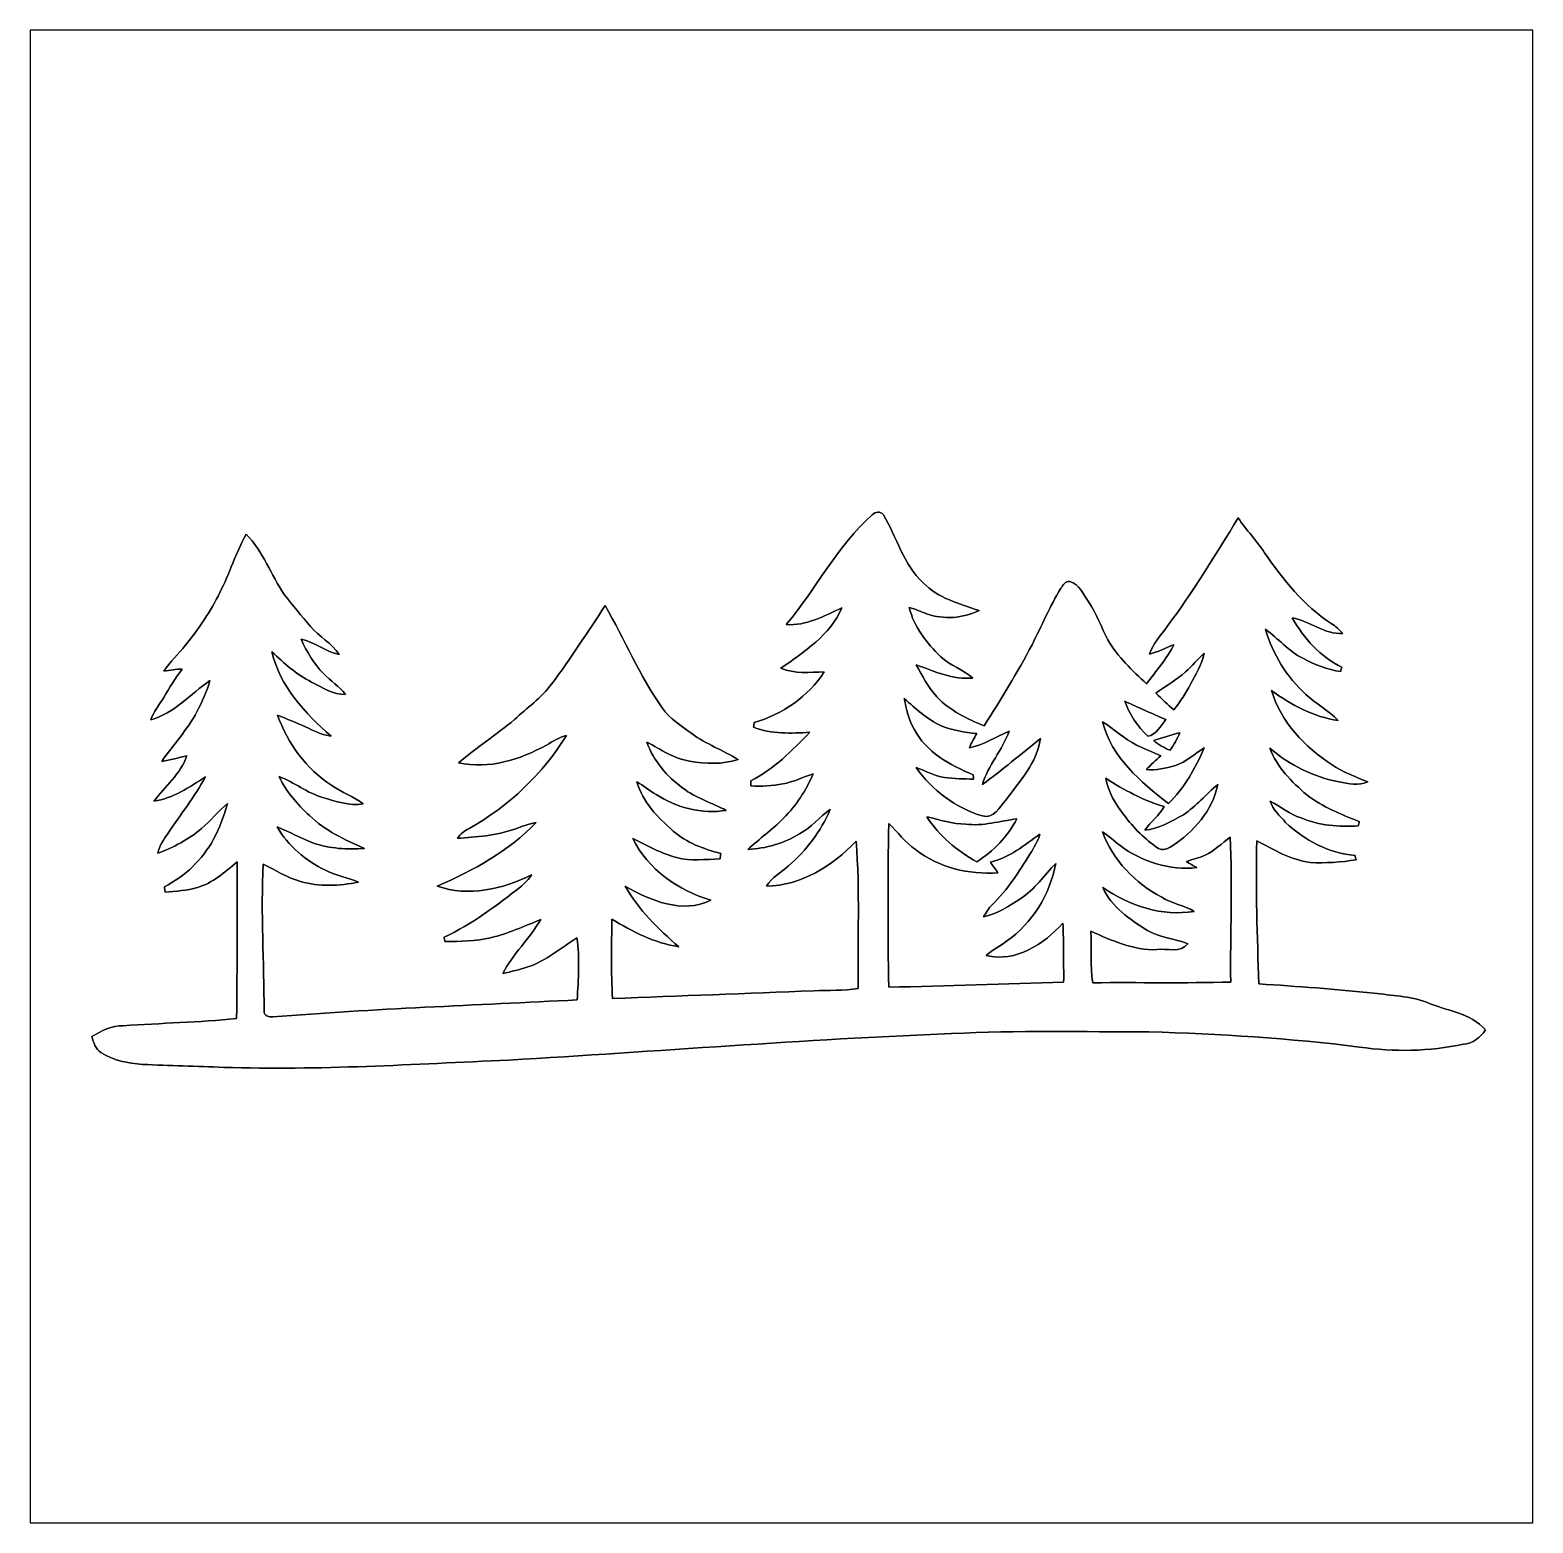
# Model space of a CAD drawing. Header units: centimetres. Extents: x -16.8 to 16.8, y -16.7 to 16.7.
import ezdxf

# ---------------------------------------------------------------- set-up
doc = ezdxf.new("R2010")
doc.units = ezdxf.units.CM
doc.header["$MEASUREMENT"] = 0
doc.layers.add('Layer 1', color=7, linetype='Continuous')

msp = doc.modelspace()

# ---------------------------------------------------------------- linework, layer by layer
at = {"layer": 'Layer 1', "color": 7}
for points, knots in [([(-16.77458, 16.66875), (-16.77458, 16.66875), (16.77458, 16.66875), (16.77458, 16.66875), (16.77458, 16.66875), (16.77458, 16.66875), (16.77458, -16.66875), (16.77458, -16.66875), (16.77458, -16.66875), (16.77458, -16.66875), (-16.77458, -16.66875), (-16.77458, -16.66875), (-16.77458, -16.66875), (-16.77458, -16.66875), (-16.77458, 16.66875), (-16.77458, 16.66875), (-16.77458, 16.66875), (-16.77458, 16.66875), (-16.77458, 16.66875), (-16.77458, 16.66875)], [0, 0, 0, 0, 0.16666667, 0.16666667, 0.16666667, 0.16666667, 0.33333333, 0.33333333, 0.33333333, 0.33333333, 0.5, 0.5, 0.5, 0.5, 0.66666667, 0.66666667, 0.66666667, 0.66666667, 1, 1, 1, 1]), ([(2.02248, 5.84517), (1.24566, 5.14279), (0.77047, 4.191), (0.10654, 3.39302), (0.10654, 3.39302), (0.55069, 3.35915), (0.95497, 3.5881), (1.34796, 3.76343), (1.34796, 3.76343), (1.08656, 3.15666), (0.50412, 2.78483), (-0.0127, 2.41829), (-0.0127, 2.41829), (0.29457, 2.28776), (0.63147, 2.32904), (0.95497, 2.33609), (0.95497, 2.33609), (0.59514, 1.78118), (0.01905, 1.3903), (-0.61031, 1.20403), (-0.61031, 1.20403), (-0.61348, 1.17757), (-0.61948, 1.12536), (-0.62265, 1.0989), (-0.62265, 1.0989), (-0.2226, 0.94015), (0.21061, 0.96344), (0.63183, 0.98743), (0.63183, 0.98743), (0.23636, 0.57891), (-0.16969, 0.16404), (-0.68227, -0.09631), (-0.68227, -0.09631), (-0.68368, -0.12524), (-0.68686, -0.18274), (-0.68827, -0.21131), (-0.68827, -0.21131), (-0.44873, -0.22472), (-0.20849, -0.2032), (0.02822, -0.1651), (0.02822, -0.1651), (0.26353, -0.11959), (0.48119, -0.01482), (0.70802, 0.05927), (0.70802, 0.05927), (0.54681, -0.30445), (0.33337, -0.65017), (0.04657, -0.92886), (0.04657, -0.92886), (-0.19826, -1.1871), (-0.49389, -1.38889), (-0.75283, -1.63124), (-0.75283, -1.63124), (-0.34854, -1.60373), (0.05786, -1.50213), (0.40111, -1.27988), (0.40111, -1.27988), (0.66252, -1.14194), (0.84914, -0.90699), (1.08691, -0.73731), (1.08691, -0.73731), (0.87665, -1.2192), (0.56162, -1.65453), (0.15734, -1.99214), (0.15734, -1.99214), (-0.006, -2.14595), (-0.22084, -2.24966), (-0.3362, -2.44934), (-0.3362, -2.44934), (0.44238, -2.43946), (1.14124, -1.99319), (1.66441, -1.44709), (1.66441, -1.44709), (1.75648, -2.54071), (1.69192, -3.63961), (1.71203, -4.73534), (1.71203, -4.73534), (1.38465, -4.78367), (1.05234, -4.77202), (0.72284, -4.78614), (0.72284, -4.78614), (-0.77505, -4.84082), (-2.27224, -4.90255), (-3.76978, -4.959), (-3.76978, -4.959), (-3.81318, -4.36845), (-3.78883, -3.77543), (-3.78778, -3.18417), (-3.78778, -3.18417), (-3.32599, -3.46251), (-2.83316, -3.72322), (-2.29341, -3.80083), (-2.29341, -3.80083), (-2.75237, -3.40995), (-3.1877, -2.97603), (-3.48897, -2.44863), (-3.48897, -2.44863), (-2.92806, -2.77248), (-2.20909, -3.07199), (-1.57692, -2.76437), (-1.57692, -2.76437), (-2.29976, -2.54459), (-2.98168, -2.07857), (-3.31858, -1.38536), (-3.31858, -1.38536), (-2.99861, -1.53811), (-2.68958, -1.72473), (-2.34068, -1.80763), (-2.34068, -1.80763), (-2.0253, -1.90253), (-1.6951, -1.84432), (-1.37266, -1.84009), (-1.37266, -1.84009), (-1.36772, -1.79917), (-1.36278, -1.7586), (-1.35749, -1.71838), (-1.35749, -1.71838), (-1.73637, -1.61678), (-2.11949, -1.48449), (-2.41759, -1.21991), (-2.41759, -1.21991), (-2.75731, -0.91793), (-3.09951, -0.57115), (-3.22933, -0.12241), (-3.22933, -0.12241), (-3.07799, -0.20391), (-2.94746, -0.31715), (-2.79788, -0.40181), (-2.79788, -0.40181), (-2.33962, -0.69674), (-1.77412, -0.8442), (-1.23155, -0.756), (-1.23155, -0.756), (-1.55469, -0.5909), (-1.90676, -0.48013), (-2.20063, -0.26141), (-2.20063, -0.26141), (-2.5527, -0.00071), (-2.85997, 0.34572), (-3.00249, 0.76553), (-3.00249, 0.76553), (-2.69522, 0.60537), (-2.4003, 0.39934), (-2.05176, 0.34255), (-2.05176, 0.34255), (-1.69651, 0.27552), (-1.31657, 0.26882), (-0.96908, 0.37924), (-0.96908, 0.37924), (-1.30422, 0.58879), (-1.68451, 0.72037), (-2.00272, 0.9585), (-2.00272, 0.9585), (-2.23767, 1.1303), (-2.49837, 1.28693), (-2.66524, 1.53211), (-2.66524, 1.53211), (-3.1623, 2.24966), (-3.51084, 3.0547), (-3.93312, 3.81529), (-3.93312, 3.81529), (-4.3307, 3.23003), (-4.70359, 2.62643), (-5.13292, 2.06304), (-5.13292, 2.06304), (-5.36504, 1.75507), (-5.68008, 1.52894), (-5.963, 1.27212), (-5.963, 1.27212), (-6.35988, 0.92604), (-6.8139, 0.65088), (-7.20796, 0.30304), (-7.20796, 0.30304), (-6.52745, 0.15769), (-5.83988, 0.37465), (-5.24792, 0.70168), (-5.24792, 0.70168), (-5.10364, 0.78352), (-4.96288, 0.87524), (-4.79884, 0.9144), (-4.79884, 0.9144), (-5.33471, 0.06103), (-6.0773, -0.66252), (-6.95995, -1.15111), (-6.95995, -1.15111), (-7.06896, -1.20685), (-7.16492, -1.28446), (-7.24288, -1.37866), (-7.24288, -1.37866), (-6.80932, -1.35043), (-6.36658, -1.32327), (-5.95454, -1.17299), (-5.95454, -1.17299), (-5.79896, -1.11654), (-5.64127, -1.06398), (-5.4797, -1.02658), (-5.4797, -1.02658), (-6.08789, -1.67076), (-6.87952, -2.10044), (-7.68562, -2.44581), (-7.68562, -2.44581), (-6.98818, -2.69522), (-6.22088, -2.51636), (-5.57777, -2.19534), (-5.57777, -2.19534), (-5.64409, -2.28776), (-5.71676, -2.37666), (-5.80496, -2.44898), (-5.80496, -2.44898), (-6.35035, -2.87196), (-6.90104, -3.30059), (-7.53251, -3.58775), (-7.53251, -3.58775), (-7.52793, -3.61174), (-7.5184, -3.65901), (-7.51381, -3.68265), (-7.51381, -3.68265), (-7.17233, -3.68335), (-6.82625, -3.68229), (-6.49288, -3.6001), (-6.49288, -3.6001), (-6.10482, -3.51331), (-5.74463, -3.34081), (-5.37598, -3.19687), (-5.37598, -3.19687), (-5.6194, -3.62197), (-5.99616, -3.96064), (-6.223, -4.39702), (-6.223, -4.39702), (-6.03426, -4.35822), (-5.84623, -4.31377), (-5.66349, -4.25203), (-5.66349, -4.25203), (-5.25357, -4.12044), (-4.92584, -3.82834), (-4.56847, -3.60045), (-4.56847, -3.60045), (-4.49968, -4.05941), (-4.53708, -4.52684), (-4.5593, -4.98828), (-4.5593, -4.98828), (-6.82484, -5.10646), (-9.09355, -5.18548), (-11.35521, -5.36857), (-11.35521, -5.36857), (-11.436, -5.37386), (-11.55841, -5.34211), (-11.55136, -5.24016), (-11.55136, -5.24016), (-11.54783, -4.14479), (-11.62967, -3.04906), (-11.56723, -1.95404), (-11.56723, -1.95404), (-11.29524, -2.09479), (-11.03136, -2.25954), (-10.73397, -2.34315), (-10.73397, -2.34315), (-10.31593, -2.47191), (-9.86825, -2.43734), (-9.44386, -2.36326), (-9.44386, -2.36326), (-9.67846, -2.24825), (-9.94481, -2.21791), (-10.17588, -2.09409), (-10.17588, -2.09409), (-10.62355, -1.88383), (-11.00984, -1.5494), (-11.26137, -1.12183), (-11.26137, -1.12183), (-10.98621, -1.23437), (-10.72762, -1.38395), (-10.44787, -1.48555), (-10.44787, -1.48555), (-10.08345, -1.60726), (-9.69328, -1.64148), (-9.31157, -1.60514), (-9.31157, -1.60514), (-9.74866, -1.41499), (-10.19069, -1.20615), (-10.53888, -0.87242), (-10.53888, -0.87242), (-10.80311, -0.61666), (-11.06346, -0.34149), (-11.2141, -0.00106), (-11.2141, -0.00106), (-10.87896, -0.13088), (-10.59004, -0.36089), (-10.24573, -0.4699), (-10.24573, -0.4699), (-9.95186, -0.54857), (-9.64706, -0.6671), (-9.33803, -0.60748), (-9.33803, -0.60748), (-9.55569, -0.44379), (-9.82028, -0.35701), (-10.04147, -0.19791), (-10.04147, -0.19791), (-10.61367, 0.16087), (-11.01513, 0.7433), (-11.25185, 1.36737), (-11.25185, 1.36737), (-11.04194, 1.2887), (-10.83486, 1.20227), (-10.62955, 1.11266), (-10.62955, 1.11266), (-10.4454, 1.02129), (-10.25878, 0.92886), (-10.0524, 0.89888), (-10.0524, 0.89888), (-10.63343, 1.40441), (-11.19434, 2.01507), (-11.37673, 2.78483), (-11.37673, 2.78483), (-11.10474, 2.53048), (-10.82746, 2.27647), (-10.49055, 2.10891), (-10.49055, 2.10891), (-10.24996, 1.99143), (-10.01113, 1.81539), (-9.72996, 1.83303), (-9.72996, 1.83303), (-9.87637, 2.00695), (-10.06581, 2.13713), (-10.2235, 2.30046), (-10.2235, 2.30046), (-10.44116, 2.51813), (-10.59603, 2.78871), (-10.72515, 3.06599), (-10.72515, 3.06599), (-10.41859, 3.00778), (-10.1794, 2.77989), (-9.87143, 2.72662), (-9.87143, 2.72662), (-10.04358, 2.97533), (-10.31734, 3.12491), (-10.51489, 3.34998), (-10.51489, 3.34998), (-10.71915, 3.58069), (-10.91071, 3.8227), (-11.09909, 4.06612), (-11.09909, 4.06612), (-11.39684, 4.50603), (-11.5757, 5.02356), (-11.94999, 5.41091), (-11.94999, 5.41091), (-12.18459, 4.99498), (-12.31794, 4.53143), (-12.53913, 4.1088), (-12.53913, 4.1088), (-12.74269, 3.68582), (-13.01256, 3.29883), (-13.30431, 2.93264), (-13.30431, 2.93264), (-13.46165, 2.73544), (-13.64474, 2.55976), (-13.78867, 2.35197), (-13.78867, 2.35197), (-13.65215, 2.37278), (-13.51527, 2.39501), (-13.37698, 2.39959), (-13.37698, 2.39959), (-13.52621, 2.19498), (-13.66661, 1.98473), (-13.78938, 1.76318), (-13.78938, 1.76318), (-13.88604, 1.59773), (-14.01763, 1.45239), (-14.07971, 1.26788), (-14.07971, 1.26788), (-13.55549, 1.41323), (-13.19177, 1.8415), (-12.75891, 2.14207), (-12.75891, 2.14207), (-12.82206, 1.89794), (-12.93671, 1.67111), (-13.0489, 1.44639), (-13.0489, 1.44639), (-13.25915, 1.04175), (-13.58194, 0.71402), (-13.83453, 0.33761), (-13.83453, 0.33761), (-13.64403, 0.36442), (-13.46024, 0.42192), (-13.27256, 0.46214), (-13.27256, 0.46214), (-13.41684, 0.05609), (-13.75586, -0.22154), (-14.01092, -0.5528), (-14.01092, -0.5528), (-13.58089, -0.48789), (-13.21435, -0.23742), (-12.85769, -0.0067), (-12.85769, -0.0067), (-13.09899, -0.45014), (-13.41226, -0.84702), (-13.69413, -1.264), (-13.69413, -1.264), (-13.78444, -1.40617), (-13.89239, -1.54517), (-13.92061, -1.71556), (-13.92061, -1.71556), (-13.57207, -1.57939), (-13.23516, -1.40476), (-12.94659, -1.16381), (-12.94659, -1.16381), (-12.74022, -0.98848), (-12.57371, -0.77153), (-12.3638, -0.60008), (-12.3638, -0.60008), (-12.44741, -0.87454), (-12.54443, -1.14688), (-12.67636, -1.40229), (-12.67636, -1.40229), (-12.93142, -1.85208), (-13.31242, -2.23203), (-13.77703, -2.46309), (-13.77703, -2.46309), (-13.77068, -2.50366), (-13.76433, -2.54459), (-13.75763, -2.58551), (-13.75763, -2.58551), (-13.51739, -2.55905), (-13.27362, -2.54529), (-13.03937, -2.48073), (-13.03937, -2.48073), (-12.69683, -2.37666), (-12.42201, -2.13431), (-12.15284, -1.90888), (-12.15284, -1.90888), (-12.14438, -3.07305), (-12.15073, -4.23898), (-12.16448, -5.40385), (-12.16448, -5.40385), (-13.00445, -5.49346), (-13.85041, -5.50616), (-14.69249, -5.56472), (-14.69249, -5.56472), (-14.95108, -5.56048), (-15.18179, -5.68325), (-15.39804, -5.80884), (-15.39804, -5.80884), (-15.35536, -5.93584), (-15.31726, -6.08824), (-15.19273, -6.16303), (-15.19273, -6.16303), (-14.92321, -6.34788), (-14.58383, -6.39763), (-14.26528, -6.42937), (-14.26528, -6.42937), (-13.66061, -6.45513), (-13.0556, -6.46642), (-12.45129, -6.49605), (-12.45129, -6.49605), (-10.32757, -6.56096), (-8.20596, -6.4262), (-6.08542, -6.33166), (-6.08542, -6.33166), (-2.79188, -6.14221), (0.49671, -5.87057), (3.79342, -5.74146), (3.79342, -5.74146), (5.26168, -5.66349), (6.73276, -5.70618), (8.20244, -5.69983), (8.20244, -5.69983), (9.77336, -5.75416), (11.34498, -5.84165), (12.90496, -6.04132), (12.90496, -6.04132), (13.6719, -6.15703), (14.46389, -6.13869), (15.22271, -5.97888), (15.22271, -5.97888), (15.43121, -5.95912), (15.60336, -5.83177), (15.71237, -5.65926), (15.71237, -5.65926), (15.38287, -5.27121), (14.83713, -5.24016), (14.40004, -5.03767), (14.40004, -5.03767), (14.02362, -4.90291), (13.61934, -4.88703), (13.22599, -4.84011), (13.22599, -4.84011), (12.37192, -4.75156), (11.51572, -4.68454), (10.65847, -4.63232), (10.65847, -4.63232), (10.61826, -3.5687), (10.58122, -2.50296), (10.61014, -1.43792), (10.61014, -1.43792), (10.99044, -1.63407), (11.36897, -1.86302), (11.80112, -1.91911), (11.80112, -1.91911), (12.14367, -1.93851), (12.48939, -1.91735), (12.82771, -1.85843), (12.82771, -1.85843), (12.82206, -1.8355), (12.81007, -1.78964), (12.80407, -1.76671), (12.80407, -1.76671), (12.21916, -1.70603), (11.67447, -1.42875), (11.25255, -1.02447), (11.25255, -1.02447), (11.12167, -0.87912), (10.96821, -0.74189), (10.90789, -0.55033), (10.90789, -0.55033), (11.14072, -0.67028), (11.34427, -0.84596), (11.59898, -0.92357), (11.59898, -0.92357), (12.0015, -1.0989), (12.44353, -1.12677), (12.87674, -1.10525), (12.87674, -1.10525), (12.88203, -1.08021), (12.89226, -1.02976), (12.89756, -1.00471), (12.89756, -1.00471), (12.48833, -0.84596), (12.07558, -0.68016), (11.72563, -0.40922), (11.72563, -0.40922), (11.39084, -0.11959), (11.05923, 0.21131), (10.89907, 0.63324), (10.89907, 0.63324), (11.34004, 0.25929), (11.87415, -0.01376), (12.44529, -0.121), (12.44529, -0.121), (12.65555, -0.16616), (12.88274, -0.20638), (13.08841, -0.12065), (13.08841, -0.12065), (12.81606, -0.00811), (12.5349, 0.09137), (12.29078, 0.26035), (12.29078, 0.26035), (11.68788, 0.6544), (11.14707, 1.22096), (10.93611, 1.92299), (10.93611, 1.92299), (11.37814, 1.59985), (11.87767, 1.32715), (12.4273, 1.25201), (12.4273, 1.25201), (12.20929, 1.47144), (11.93377, 1.62172), (11.70587, 1.82915), (11.70587, 1.82915), (11.28395, 2.22426), (10.9601, 2.72874), (10.80523, 3.28718), (10.80523, 3.28718), (11.08745, 3.0794), (11.31993, 2.80141), (11.63532, 2.63948), (11.63532, 2.63948), (11.90343, 2.50366), (12.18389, 2.38125), (12.48481, 2.34386), (12.48481, 2.34386), (12.48974, 2.36855), (12.49997, 2.41794), (12.50491, 2.44263), (12.50491, 2.44263), (12.02514, 2.673), (11.6653, 3.08716), (11.40072, 3.53977), (11.40072, 3.53977), (11.79442, 3.47557), (12.11721, 3.16759), (12.53314, 3.19158), (12.53314, 3.19158), (12.45658, 3.27872), (12.37086, 3.35774), (12.27208, 3.41842), (12.27208, 3.41842), (11.65401, 3.81212), (11.19752, 4.40302), (10.78336, 4.99639), (10.78336, 4.99639), (10.60379, 5.26874), (10.3759, 5.50404), (10.19422, 5.77462), (10.19422, 5.77462), (9.68904, 4.95124), (9.18774, 4.12327), (8.60742, 3.34962), (8.60742, 3.34962), (8.46808, 3.14889), (8.2871, 2.96792), (8.21372, 2.72838), (8.21372, 2.72838), (8.40105, 2.78448), (8.57709, 2.8702), (8.75806, 2.94323), (8.75806, 2.94323), (8.60037, 2.6229), (8.36013, 2.35444), (8.14846, 2.0701), (8.14846, 2.0701), (7.83343, 2.3689), (7.50358, 2.66771), (7.28592, 3.04941), (7.28592, 3.04941), (7.1441, 3.33199), (7.02945, 3.62938), (6.858, 3.89643), (6.858, 3.89643), (6.74158, 4.06259), (6.65304, 4.30001), (6.43361, 4.35222), (6.43361, 4.35222), (6.33483, 4.37797), (6.28544, 4.26896), (6.23676, 4.20511), (6.23676, 4.20511), (5.99405, 3.79906), (5.80425, 3.36444), (5.59364, 2.94146), (5.59364, 2.94146), (5.26944, 2.32022), (4.89973, 1.72473), (4.52261, 1.13489), (4.52261, 1.13489), (4.13914, 1.28552), (3.75814, 1.47567), (3.46957, 1.77659), (3.46957, 1.77659), (3.28013, 1.99214), (3.14007, 2.24508), (3.00355, 2.49555), (3.00355, 2.49555), (3.40924, 2.34562), (3.83081, 2.15512), (4.27284, 2.19922), (4.27284, 2.19922), (4.05271, 2.38584), (3.7652, 2.47227), (3.55706, 2.67511), (3.55706, 2.67511), (3.24273, 2.97709), (2.95063, 3.34151), (2.85362, 3.77613), (2.85362, 3.77613), (2.98485, 3.73803), (3.10903, 3.67983), (3.23744, 3.63396), (3.23744, 3.63396), (3.6195, 3.4985), (4.04883, 3.53272), (4.41466, 3.70452), (4.41466, 3.70452), (3.97475, 3.85445), (3.49462, 3.97827), (3.16406, 4.32823), (3.16406, 4.32823), (2.71568, 4.73181), (2.57916, 5.34176), (2.27471, 5.84129), (2.27471, 5.84129), (2.21298, 5.93266), (2.09374, 5.91326), (2.02248, 5.84517)], [0, 0, 0, 0, 0.00591716, 0.00591716, 0.00591716, 0.00591716, 0.01183432, 0.01183432, 0.01183432, 0.01183432, 0.01775148, 0.01775148, 0.01775148, 0.01775148, 0.02366864, 0.02366864, 0.02366864, 0.02366864, 0.0295858, 0.0295858, 0.0295858, 0.0295858, 0.03550296, 0.03550296, 0.03550296, 0.03550296, 0.04142012, 0.04142012, 0.04142012, 0.04142012, 0.04733728, 0.04733728, 0.04733728, 0.04733728, 0.05325444, 0.05325444, 0.05325444, 0.05325444, 0.0591716, 0.0591716, 0.0591716, 0.0591716, 0.06508876, 0.06508876, 0.06508876, 0.06508876, 0.07100592, 0.07100592, 0.07100592, 0.07100592, 0.07692308, 0.07692308, 0.07692308, 0.07692308, 0.08284024, 0.08284024, 0.08284024, 0.08284024, 0.0887574, 0.0887574, 0.0887574, 0.0887574, 0.09467456, 0.09467456, 0.09467456, 0.09467456, 0.10059172, 0.10059172, 0.10059172, 0.10059172, 0.10650888, 0.10650888, 0.10650888, 0.10650888, 0.11242604, 0.11242604, 0.11242604, 0.11242604, 0.1183432, 0.1183432, 0.1183432, 0.1183432, 0.12426036, 0.12426036, 0.12426036, 0.12426036, 0.13017751, 0.13017751, 0.13017751, 0.13017751, 0.13609467, 0.13609467, 0.13609467, 0.13609467, 0.14201183, 0.14201183, 0.14201183, 0.14201183, 0.14792899, 0.14792899, 0.14792899, 0.14792899, 0.15384615, 0.15384615, 0.15384615, 0.15384615, 0.15976331, 0.15976331, 0.15976331, 0.15976331, 0.16568047, 0.16568047, 0.16568047, 0.16568047, 0.17159763, 0.17159763, 0.17159763, 0.17159763, 0.17751479, 0.17751479, 0.17751479, 0.17751479, 0.18343195, 0.18343195, 0.18343195, 0.18343195, 0.18934911, 0.18934911, 0.18934911, 0.18934911, 0.19526627, 0.19526627, 0.19526627, 0.19526627, 0.20118343, 0.20118343, 0.20118343, 0.20118343, 0.20710059, 0.20710059, 0.20710059, 0.20710059, 0.21301775, 0.21301775, 0.21301775, 0.21301775, 0.21893491, 0.21893491, 0.21893491, 0.21893491, 0.22485207, 0.22485207, 0.22485207, 0.22485207, 0.23076923, 0.23076923, 0.23076923, 0.23076923, 0.23668639, 0.23668639, 0.23668639, 0.23668639, 0.24260355, 0.24260355, 0.24260355, 0.24260355, 0.24852071, 0.24852071, 0.24852071, 0.24852071, 0.25443787, 0.25443787, 0.25443787, 0.25443787, 0.26035503, 0.26035503, 0.26035503, 0.26035503, 0.26627219, 0.26627219, 0.26627219, 0.26627219, 0.27218935, 0.27218935, 0.27218935, 0.27218935, 0.27810651, 0.27810651, 0.27810651, 0.27810651, 0.28402367, 0.28402367, 0.28402367, 0.28402367, 0.28994083, 0.28994083, 0.28994083, 0.28994083, 0.29585799, 0.29585799, 0.29585799, 0.29585799, 0.30177515, 0.30177515, 0.30177515, 0.30177515, 0.30769231, 0.30769231, 0.30769231, 0.30769231, 0.31360947, 0.31360947, 0.31360947, 0.31360947, 0.31952663, 0.31952663, 0.31952663, 0.31952663, 0.32544379, 0.32544379, 0.32544379, 0.32544379, 0.33136095, 0.33136095, 0.33136095, 0.33136095, 0.33727811, 0.33727811, 0.33727811, 0.33727811, 0.34319527, 0.34319527, 0.34319527, 0.34319527, 0.34911243, 0.34911243, 0.34911243, 0.34911243, 0.35502959, 0.35502959, 0.35502959, 0.35502959, 0.36094675, 0.36094675, 0.36094675, 0.36094675, 0.36686391, 0.36686391, 0.36686391, 0.36686391, 0.37278107, 0.37278107, 0.37278107, 0.37278107, 0.37869822, 0.37869822, 0.37869822, 0.37869822, 0.38461538, 0.38461538, 0.38461538, 0.38461538, 0.39053254, 0.39053254, 0.39053254, 0.39053254, 0.3964497, 0.3964497, 0.3964497, 0.3964497, 0.40236686, 0.40236686, 0.40236686, 0.40236686, 0.40828402, 0.40828402, 0.40828402, 0.40828402, 0.41420118, 0.41420118, 0.41420118, 0.41420118, 0.42011834, 0.42011834, 0.42011834, 0.42011834, 0.4260355, 0.4260355, 0.4260355, 0.4260355, 0.43195266, 0.43195266, 0.43195266, 0.43195266, 0.43786982, 0.43786982, 0.43786982, 0.43786982, 0.44378698, 0.44378698, 0.44378698, 0.44378698, 0.44970414, 0.44970414, 0.44970414, 0.44970414, 0.4556213, 0.4556213, 0.4556213, 0.4556213, 0.46153846, 0.46153846, 0.46153846, 0.46153846, 0.46745562, 0.46745562, 0.46745562, 0.46745562, 0.47337278, 0.47337278, 0.47337278, 0.47337278, 0.47928994, 0.47928994, 0.47928994, 0.47928994, 0.4852071, 0.4852071, 0.4852071, 0.4852071, 0.49112426, 0.49112426, 0.49112426, 0.49112426, 0.49704142, 0.49704142, 0.49704142, 0.49704142, 0.50295858, 0.50295858, 0.50295858, 0.50295858, 0.50887574, 0.50887574, 0.50887574, 0.50887574, 0.5147929, 0.5147929, 0.5147929, 0.5147929, 0.52071006, 0.52071006, 0.52071006, 0.52071006, 0.52662722, 0.52662722, 0.52662722, 0.52662722, 0.53254438, 0.53254438, 0.53254438, 0.53254438, 0.53846154, 0.53846154, 0.53846154, 0.53846154, 0.5443787, 0.5443787, 0.5443787, 0.5443787, 0.55029586, 0.55029586, 0.55029586, 0.55029586, 0.55621302, 0.55621302, 0.55621302, 0.55621302, 0.56213018, 0.56213018, 0.56213018, 0.56213018, 0.56804734, 0.56804734, 0.56804734, 0.56804734, 0.5739645, 0.5739645, 0.5739645, 0.5739645, 0.57988166, 0.57988166, 0.57988166, 0.57988166, 0.58579882, 0.58579882, 0.58579882, 0.58579882, 0.59171598, 0.59171598, 0.59171598, 0.59171598, 0.59763314, 0.59763314, 0.59763314, 0.59763314, 0.6035503, 0.6035503, 0.6035503, 0.6035503, 0.60946746, 0.60946746, 0.60946746, 0.60946746, 0.61538462, 0.61538462, 0.61538462, 0.61538462, 0.62130178, 0.62130178, 0.62130178, 0.62130178, 0.62721893, 0.62721893, 0.62721893, 0.62721893, 0.63313609, 0.63313609, 0.63313609, 0.63313609, 0.63905325, 0.63905325, 0.63905325, 0.63905325, 0.64497041, 0.64497041, 0.64497041, 0.64497041, 0.65088757, 0.65088757, 0.65088757, 0.65088757, 0.65680473, 0.65680473, 0.65680473, 0.65680473, 0.66272189, 0.66272189, 0.66272189, 0.66272189, 0.66863905, 0.66863905, 0.66863905, 0.66863905, 0.67455621, 0.67455621, 0.67455621, 0.67455621, 0.68047337, 0.68047337, 0.68047337, 0.68047337, 0.68639053, 0.68639053, 0.68639053, 0.68639053, 0.69230769, 0.69230769, 0.69230769, 0.69230769, 0.69822485, 0.69822485, 0.69822485, 0.69822485, 0.70414201, 0.70414201, 0.70414201, 0.70414201, 0.71005917, 0.71005917, 0.71005917, 0.71005917, 0.71597633, 0.71597633, 0.71597633, 0.71597633, 0.72189349, 0.72189349, 0.72189349, 0.72189349, 0.72781065, 0.72781065, 0.72781065, 0.72781065, 0.73372781, 0.73372781, 0.73372781, 0.73372781, 0.73964497, 0.73964497, 0.73964497, 0.73964497, 0.74556213, 0.74556213, 0.74556213, 0.74556213, 0.75147929, 0.75147929, 0.75147929, 0.75147929, 0.75739645, 0.75739645, 0.75739645, 0.75739645, 0.76331361, 0.76331361, 0.76331361, 0.76331361, 0.76923077, 0.76923077, 0.76923077, 0.76923077, 0.77514793, 0.77514793, 0.77514793, 0.77514793, 0.78106509, 0.78106509, 0.78106509, 0.78106509, 0.78698225, 0.78698225, 0.78698225, 0.78698225, 0.79289941, 0.79289941, 0.79289941, 0.79289941, 0.79881657, 0.79881657, 0.79881657, 0.79881657, 0.80473373, 0.80473373, 0.80473373, 0.80473373, 0.81065089, 0.81065089, 0.81065089, 0.81065089, 0.81656805, 0.81656805, 0.81656805, 0.81656805, 0.82248521, 0.82248521, 0.82248521, 0.82248521, 0.82840237, 0.82840237, 0.82840237, 0.82840237, 0.83431953, 0.83431953, 0.83431953, 0.83431953, 0.84023669, 0.84023669, 0.84023669, 0.84023669, 0.84615385, 0.84615385, 0.84615385, 0.84615385, 0.85207101, 0.85207101, 0.85207101, 0.85207101, 0.85798817, 0.85798817, 0.85798817, 0.85798817, 0.86390533, 0.86390533, 0.86390533, 0.86390533, 0.86982249, 0.86982249, 0.86982249, 0.86982249, 0.87573964, 0.87573964, 0.87573964, 0.87573964, 0.8816568, 0.8816568, 0.8816568, 0.8816568, 0.88757396, 0.88757396, 0.88757396, 0.88757396, 0.89349112, 0.89349112, 0.89349112, 0.89349112, 0.89940828, 0.89940828, 0.89940828, 0.89940828, 0.90532544, 0.90532544, 0.90532544, 0.90532544, 0.9112426, 0.9112426, 0.9112426, 0.9112426, 0.91715976, 0.91715976, 0.91715976, 0.91715976, 0.92307692, 0.92307692, 0.92307692, 0.92307692, 0.92899408, 0.92899408, 0.92899408, 0.92899408, 0.93491124, 0.93491124, 0.93491124, 0.93491124, 0.9408284, 0.9408284, 0.9408284, 0.9408284, 0.94674556, 0.94674556, 0.94674556, 0.94674556, 0.95266272, 0.95266272, 0.95266272, 0.95266272, 0.95857988, 0.95857988, 0.95857988, 0.95857988, 0.96449704, 0.96449704, 0.96449704, 0.96449704, 0.9704142, 0.9704142, 0.9704142, 0.9704142, 0.97633136, 0.97633136, 0.97633136, 0.97633136, 0.98224852, 0.98224852, 0.98224852, 0.98224852, 0.98816568, 0.98816568, 0.98816568, 0.98816568, 1, 1, 1, 1]), ([(9.02123, 2.33856), (9.17081, 2.46592), (9.28687, 2.62678), (9.43822, 2.75202), (9.43822, 2.75202), (9.38459, 2.50084), (9.24772, 2.28247), (9.12812, 2.05952), (9.12812, 2.05952), (9.02829, 1.85596), (8.89706, 1.67005), (8.76053, 1.48943), (8.76053, 1.48943), (8.62048, 1.60479), (8.49136, 1.73284), (8.35977, 1.85773), (8.35977, 1.85773), (8.57532, 2.02494), (8.81909, 2.15406), (9.02123, 2.33856)], [0, 0, 0, 0, 0.16666667, 0.16666667, 0.16666667, 0.16666667, 0.33333333, 0.33333333, 0.33333333, 0.33333333, 0.5, 0.5, 0.5, 0.5, 0.66666667, 0.66666667, 0.66666667, 0.66666667, 1, 1, 1, 1]), ([(2.74144, 1.74025), (2.99332, 1.51165), (3.25155, 1.27917), (3.56164, 1.13206), (3.56164, 1.13206), (3.81494, 1.03046), (4.08658, 0.98672), (4.35681, 0.95779), (4.35681, 0.95779), (4.29648, 0.85513), (4.24004, 0.75001), (4.19347, 0.63994), (4.19347, 0.63994), (4.51309, 0.69991), (4.78508, 0.88583), (5.08, 1.01), (5.08, 1.01), (4.93324, 0.58843), (4.60798, 0.25083), (4.48451, -0.17921), (4.48451, -0.17921), (4.92725, 0.14746), (5.35093, 0.50059), (5.77885, 0.84631), (5.77885, 0.84631), (5.70583, 0.30939), (5.31671, -0.10795), (5.00839, -0.52705), (5.00839, -0.52705), (4.87151, -0.67451), (4.73357, -0.95356), (4.48557, -0.88089), (4.48557, -0.88089), (3.88832, -0.70838), (3.36338, -0.30163), (3.0032, 0.19897), (3.0032, 0.19897), (3.21522, 0.12418), (3.41595, 0.01305), (3.63961, -0.02434), (3.63961, -0.02434), (3.85445, -0.04974), (4.07176, -0.05221), (4.28872, -0.05786), (4.28872, -0.05786), (4.2859, -0.03387), (4.28025, 0.01411), (4.27778, 0.0381), (4.27778, 0.0381), (3.76273, 0.25259), (3.22368, 0.54257), (2.96086, 1.05974), (2.96086, 1.05974), (2.83281, 1.26506), (2.78483, 1.50601), (2.74144, 1.74025)], [0, 0, 0, 0, 0.06666667, 0.06666667, 0.06666667, 0.06666667, 0.13333333, 0.13333333, 0.13333333, 0.13333333, 0.2, 0.2, 0.2, 0.2, 0.26666667, 0.26666667, 0.26666667, 0.26666667, 0.33333333, 0.33333333, 0.33333333, 0.33333333, 0.4, 0.4, 0.4, 0.4, 0.46666667, 0.46666667, 0.46666667, 0.46666667, 0.53333333, 0.53333333, 0.53333333, 0.53333333, 0.6, 0.6, 0.6, 0.6, 0.66666667, 0.66666667, 0.66666667, 0.66666667, 0.73333333, 0.73333333, 0.73333333, 0.73333333, 0.8, 0.8, 0.8, 0.8, 0.86666667, 0.86666667, 0.86666667, 0.86666667, 1, 1, 1, 1]), ([(7.66127, 1.6824), (7.96643, 1.54058), (8.27299, 1.40335), (8.58238, 1.27141), (8.58238, 1.27141), (8.46349, 1.13877), (8.37212, 0.92992), (8.17915, 0.89994), (8.17915, 0.89994), (7.95055, 1.11689), (7.77028, 1.38642), (7.66127, 1.6824)], [0, 0, 0, 0, 0.25, 0.25, 0.25, 0.25, 0.5, 0.5, 0.5, 0.5, 1, 1, 1, 1]), ([(7.16421, 1.22096), (7.42844, 1.06257), (7.64611, 0.83397), (7.92727, 0.70309), (7.92727, 0.70309), (8.10472, 0.61842), (8.28851, 0.54575), (8.46737, 0.46249), (8.46737, 0.46249), (8.35942, 0.35842), (8.24371, 0.26247), (8.1407, 0.15381), (8.1407, 0.15381), (8.36295, 0.12559), (8.58132, 0.19085), (8.79475, 0.24483), (8.79475, 0.24483), (9.0364, 0.32773), (9.22126, 0.51082), (9.43822, 0.63817), (9.43822, 0.63817), (9.23925, 0.18909), (8.99654, -0.26), (8.63671, -0.60078), (8.63671, -0.60078), (8.01582, -0.12629), (7.36565, 0.43392), (7.16421, 1.22096)], [0, 0, 0, 0, 0.125, 0.125, 0.125, 0.125, 0.25, 0.25, 0.25, 0.25, 0.375, 0.375, 0.375, 0.375, 0.5, 0.5, 0.5, 0.5, 0.625, 0.625, 0.625, 0.625, 0.75, 0.75, 0.75, 0.75, 1, 1, 1, 1]), ([(8.31003, 0.80045), (8.50194, 0.86431), (8.69386, 0.93274), (8.89212, 0.97684), (8.89212, 0.97684), (8.83567, 0.83855), (8.75665, 0.71155), (8.67727, 0.58561), (8.67727, 0.58561), (8.54392, 0.63782), (8.41939, 0.70908), (8.31003, 0.80045)], [0, 0, 0, 0, 0.25, 0.25, 0.25, 0.25, 0.5, 0.5, 0.5, 0.5, 1, 1, 1, 1]), ([(7.23653, -0.03881), (7.64646, -0.29951), (8.07579, -0.53658), (8.54604, -0.67134), (8.54604, -0.67134), (8.42927, -0.87136), (8.23666, -1.0093), (8.1093, -1.20121), (8.1093, -1.20121), (8.42116, -1.16523), (8.70197, -1.00471), (8.97079, -0.85231), (8.97079, -0.85231), (9.2583, -0.66428), (9.47526, -0.39476), (9.73949, -0.17956), (9.73949, -0.17956), (9.62342, -0.76447), (9.19939, -1.23719), (8.7122, -1.55434), (8.7122, -1.55434), (8.62577, -1.60796), (8.51147, -1.67287), (8.4141, -1.60584), (8.4141, -1.60584), (8.11036, -1.40935), (7.86024, -1.14441), (7.64364, -0.8576), (7.64364, -0.8576), (7.44784, -0.62089), (7.29791, -0.34149), (7.23653, -0.03881)], [0, 0, 0, 0, 0.11111111, 0.11111111, 0.11111111, 0.11111111, 0.22222222, 0.22222222, 0.22222222, 0.22222222, 0.33333333, 0.33333333, 0.33333333, 0.33333333, 0.44444444, 0.44444444, 0.44444444, 0.44444444, 0.55555556, 0.55555556, 0.55555556, 0.55555556, 0.66666667, 0.66666667, 0.66666667, 0.66666667, 0.77777778, 0.77777778, 0.77777778, 0.77777778, 1, 1, 1, 1]), ([(3.2445, -0.90029), (3.53095, -0.96767), (3.81423, -1.05869), (4.11127, -1.06468), (4.11127, -1.06468), (4.49862, -1.11301), (4.87468, -0.99589), (5.25462, -0.94509), (5.25462, -0.94509), (5.05354, -1.33738), (4.72934, -1.66793), (4.35928, -1.90535), (4.35928, -1.90535), (3.91724, -1.65735), (3.52319, -1.32786), (3.2445, -0.90029)], [0, 0, 0, 0, 0.2, 0.2, 0.2, 0.2, 0.4, 0.4, 0.4, 0.4, 0.6, 0.6, 0.6, 0.6, 1, 1, 1, 1]), ([(2.39466, -1.05057), (2.59468, -1.24178), (2.7626, -1.46791), (2.98803, -1.6316), (2.98803, -1.6316), (3.50979, -2.03059), (4.18042, -2.20098), (4.83164, -2.14806), (4.83164, -2.14806), (4.77626, -2.06869), (4.71699, -1.99249), (4.66196, -1.91311), (4.66196, -1.91311), (5.08917, -1.81892), (5.42255, -1.5307), (5.76897, -1.28411), (5.76897, -1.28411), (5.72382, -1.44745), (5.63245, -1.59173), (5.54672, -1.73602), (5.54672, -1.73602), (5.29449, -2.13289), (5.0419, -2.53859), (4.69971, -2.86597), (4.69971, -2.86597), (4.62139, -2.94393), (4.56318, -3.03848), (4.51097, -3.13478), (4.51097, -3.13478), (4.81718, -3.07234), (5.07894, -2.8889), (5.33964, -2.72697), (5.33964, -2.72697), (5.65326, -2.52166), (5.86458, -2.20521), (6.12316, -1.94169), (6.12316, -1.94169), (5.9944, -2.63137), (5.6007, -3.2766), (5.02214, -3.67982), (5.02214, -3.67982), (4.87574, -3.78989), (4.70711, -3.86962), (4.57235, -3.99556), (4.57235, -3.99556), (5.23593, -4.15925), (5.85435, -3.74121), (6.28156, -3.27448), (6.28156, -3.27448), (6.29885, -3.7144), (6.2992, -4.15466), (6.29885, -4.59528), (6.29885, -4.59528), (4.99639, -4.61751), (3.69535, -4.68489), (2.39289, -4.70464), (2.39289, -4.70464), (2.37525, -3.48686), (2.37067, -2.26836), (2.39466, -1.05057)], [0, 0, 0, 0, 0.0625, 0.0625, 0.0625, 0.0625, 0.125, 0.125, 0.125, 0.125, 0.1875, 0.1875, 0.1875, 0.1875, 0.25, 0.25, 0.25, 0.25, 0.3125, 0.3125, 0.3125, 0.3125, 0.375, 0.375, 0.375, 0.375, 0.4375, 0.4375, 0.4375, 0.4375, 0.5, 0.5, 0.5, 0.5, 0.5625, 0.5625, 0.5625, 0.5625, 0.625, 0.625, 0.625, 0.625, 0.6875, 0.6875, 0.6875, 0.6875, 0.75, 0.75, 0.75, 0.75, 0.8125, 0.8125, 0.8125, 0.8125, 0.875, 0.875, 0.875, 0.875, 1, 1, 1, 1]), ([(7.16386, -1.2379), (7.30462, -1.32715), (7.42844, -1.43933), (7.55756, -1.54411), (7.55756, -1.54411), (8.04369, -1.90571), (8.66563, -2.10009), (9.27135, -2.03518), (9.27135, -2.03518), (9.19374, -1.98896), (9.11542, -1.94486), (9.03746, -1.89971), (9.03746, -1.89971), (9.1754, -1.8475), (9.32004, -1.81645), (9.45586, -1.75895), (9.45586, -1.75895), (9.66329, -1.65488), (9.83015, -1.49154), (10.0136, -1.3529), (10.0136, -1.3529), (10.07498, -2.43205), (10.01077, -3.51261), (10.02736, -4.59211), (10.02736, -4.59211), (9.00183, -4.61716), (7.97595, -4.59669), (6.95043, -4.60551), (6.95043, -4.60551), (6.88481, -4.22592), (6.93032, -3.83857), (6.9021, -3.45581), (6.9021, -3.45581), (7.37411, -3.65337), (7.85177, -3.89184), (8.37812, -3.86609), (8.37812, -3.86609), (8.59614, -3.83046), (8.91787, -3.95005), (9.06956, -3.73345), (9.06956, -3.73345), (8.77499, -3.61703), (8.44374, -3.60539), (8.16927, -3.43747), (8.16927, -3.43747), (7.77487, -3.19969), (7.36494, -2.91183), (7.17091, -2.47721), (7.17091, -2.47721), (7.76287, -2.88572), (8.49101, -3.13302), (9.21561, -3.01131), (9.21561, -3.01131), (8.98737, -2.87161), (8.71079, -2.84268), (8.48677, -2.69452), (8.48677, -2.69452), (7.89411, -2.38513), (7.39881, -1.8669), (7.16386, -1.2379)], [0, 0, 0, 0, 0.0625, 0.0625, 0.0625, 0.0625, 0.125, 0.125, 0.125, 0.125, 0.1875, 0.1875, 0.1875, 0.1875, 0.25, 0.25, 0.25, 0.25, 0.3125, 0.3125, 0.3125, 0.3125, 0.375, 0.375, 0.375, 0.375, 0.4375, 0.4375, 0.4375, 0.4375, 0.5, 0.5, 0.5, 0.5, 0.5625, 0.5625, 0.5625, 0.5625, 0.625, 0.625, 0.625, 0.625, 0.6875, 0.6875, 0.6875, 0.6875, 0.75, 0.75, 0.75, 0.75, 0.8125, 0.8125, 0.8125, 0.8125, 0.875, 0.875, 0.875, 0.875, 1, 1, 1, 1])]:
    msp.add_open_spline(points, degree=3, knots=knots, dxfattribs=at)
at = {"layer": 'Layer 1', "color": 252}
for points, knots in [([(2.02248, 5.84517), (2.09374, 5.91326), (2.21298, 5.93266), (2.27471, 5.84129), (2.27471, 5.84129), (2.57916, 5.34176), (2.71568, 4.73181), (3.16406, 4.32823), (3.16406, 4.32823), (3.49462, 3.97827), (3.97475, 3.85445), (4.41466, 3.70452), (4.41466, 3.70452), (4.04883, 3.53272), (3.6195, 3.4985), (3.23744, 3.63396), (3.23744, 3.63396), (3.10903, 3.67983), (2.98485, 3.73803), (2.85362, 3.77613), (2.85362, 3.77613), (2.95063, 3.34151), (3.24273, 2.97709), (3.55706, 2.67511), (3.55706, 2.67511), (3.7652, 2.47227), (4.05271, 2.38584), (4.27284, 2.19922), (4.27284, 2.19922), (3.83081, 2.15512), (3.40924, 2.34562), (3.00355, 2.49555), (3.00355, 2.49555), (3.14007, 2.24508), (3.28013, 1.99214), (3.46957, 1.77659), (3.46957, 1.77659), (3.75814, 1.47567), (4.13914, 1.28552), (4.52261, 1.13489), (4.52261, 1.13489), (4.89973, 1.72473), (5.26944, 2.32022), (5.59364, 2.94146), (5.59364, 2.94146), (5.80425, 3.36444), (5.99405, 3.79906), (6.23676, 4.20511), (6.23676, 4.20511), (6.28544, 4.26896), (6.33483, 4.37797), (6.43361, 4.35222), (6.43361, 4.35222), (6.65304, 4.30001), (6.74158, 4.06259), (6.858, 3.89643), (6.858, 3.89643), (7.02945, 3.62938), (7.1441, 3.33199), (7.28592, 3.04941), (7.28592, 3.04941), (7.50358, 2.66771), (7.83343, 2.3689), (8.14846, 2.0701), (8.14846, 2.0701), (8.36013, 2.35444), (8.60037, 2.6229), (8.75806, 2.94323), (8.75806, 2.94323), (8.57709, 2.8702), (8.40105, 2.78448), (8.21372, 2.72838), (8.21372, 2.72838), (8.2871, 2.96792), (8.46808, 3.14889), (8.60742, 3.34962), (8.60742, 3.34962), (9.18774, 4.12327), (9.68904, 4.95124), (10.19422, 5.77462), (10.19422, 5.77462), (10.3759, 5.50404), (10.60379, 5.26874), (10.78336, 4.99639), (10.78336, 4.99639), (11.19752, 4.40302), (11.65401, 3.81212), (12.27208, 3.41842), (12.27208, 3.41842), (12.37086, 3.35774), (12.45658, 3.27872), (12.53314, 3.19158), (12.53314, 3.19158), (12.11721, 3.16759), (11.79442, 3.47557), (11.40072, 3.53977), (11.40072, 3.53977), (11.6653, 3.08716), (12.02514, 2.673), (12.50491, 2.44263), (12.50491, 2.44263), (12.49997, 2.41794), (12.48974, 2.36855), (12.48481, 2.34386), (12.48481, 2.34386), (12.18389, 2.38125), (11.90343, 2.50366), (11.63532, 2.63948), (11.63532, 2.63948), (11.31993, 2.80141), (11.08745, 3.0794), (10.80523, 3.28718), (10.80523, 3.28718), (10.9601, 2.72874), (11.28395, 2.22426), (11.70587, 1.82915), (11.70587, 1.82915), (11.93377, 1.62172), (12.20929, 1.47144), (12.4273, 1.25201), (12.4273, 1.25201), (11.87767, 1.32715), (11.37814, 1.59985), (10.93611, 1.92299), (10.93611, 1.92299), (11.14707, 1.22096), (11.68788, 0.6544), (12.29078, 0.26035), (12.29078, 0.26035), (12.5349, 0.09137), (12.81606, -0.00811), (13.08841, -0.12065), (13.08841, -0.12065), (12.88274, -0.20638), (12.65555, -0.16616), (12.44529, -0.121), (12.44529, -0.121), (11.87415, -0.01376), (11.34004, 0.25929), (10.89907, 0.63324), (10.89907, 0.63324), (11.05923, 0.21131), (11.39084, -0.11959), (11.72563, -0.40922), (11.72563, -0.40922), (12.07558, -0.68016), (12.48833, -0.84596), (12.89756, -1.00471), (12.89756, -1.00471), (12.89226, -1.02976), (12.88203, -1.08021), (12.87674, -1.10525), (12.87674, -1.10525), (12.44353, -1.12677), (12.0015, -1.0989), (11.59898, -0.92357), (11.59898, -0.92357), (11.34427, -0.84596), (11.14072, -0.67028), (10.90789, -0.55033), (10.90789, -0.55033), (10.96821, -0.74189), (11.12167, -0.87912), (11.25255, -1.02447), (11.25255, -1.02447), (11.67447, -1.42875), (12.21916, -1.70603), (12.80407, -1.76671), (12.80407, -1.76671), (12.81007, -1.78964), (12.82206, -1.8355), (12.82771, -1.85843), (12.82771, -1.85843), (12.48939, -1.91735), (12.14367, -1.93851), (11.80112, -1.91911), (11.80112, -1.91911), (11.36897, -1.86302), (10.99044, -1.63407), (10.61014, -1.43792), (10.61014, -1.43792), (10.58122, -2.50296), (10.61826, -3.5687), (10.65847, -4.63232), (10.65847, -4.63232), (11.51572, -4.68454), (12.37192, -4.75156), (13.22599, -4.84011), (13.22599, -4.84011), (13.61934, -4.88703), (14.02362, -4.90291), (14.40004, -5.03767), (14.40004, -5.03767), (14.83713, -5.24016), (15.38287, -5.27121), (15.71237, -5.65926), (15.71237, -5.65926), (15.60336, -5.83177), (15.43121, -5.95912), (15.22271, -5.97888), (15.22271, -5.97888), (14.46389, -6.13869), (13.6719, -6.15703), (12.90496, -6.04132), (12.90496, -6.04132), (11.34498, -5.84165), (9.77336, -5.75416), (8.20244, -5.69983), (8.20244, -5.69983), (6.73276, -5.70618), (5.26168, -5.66349), (3.79342, -5.74146), (3.79342, -5.74146), (0.49671, -5.87057), (-2.79188, -6.14221), (-6.08542, -6.33166), (-6.08542, -6.33166), (-8.20596, -6.4262), (-10.32757, -6.56096), (-12.45129, -6.49605), (-12.45129, -6.49605), (-13.0556, -6.46642), (-13.66061, -6.45513), (-14.26528, -6.42937), (-14.26528, -6.42937), (-14.58383, -6.39763), (-14.92321, -6.34788), (-15.19273, -6.16303), (-15.19273, -6.16303), (-15.31726, -6.08824), (-15.35536, -5.93584), (-15.39804, -5.80884), (-15.39804, -5.80884), (-15.18179, -5.68325), (-14.95108, -5.56048), (-14.69249, -5.56472), (-14.69249, -5.56472), (-13.85041, -5.50616), (-13.00445, -5.49346), (-12.16448, -5.40385), (-12.16448, -5.40385), (-12.15073, -4.23898), (-12.14438, -3.07305), (-12.15284, -1.90888), (-12.15284, -1.90888), (-12.42201, -2.13431), (-12.69683, -2.37666), (-13.03937, -2.48073), (-13.03937, -2.48073), (-13.27362, -2.54529), (-13.51739, -2.55905), (-13.75763, -2.58551), (-13.75763, -2.58551), (-13.76433, -2.54459), (-13.77068, -2.50366), (-13.77703, -2.46309), (-13.77703, -2.46309), (-13.31242, -2.23203), (-12.93142, -1.85208), (-12.67636, -1.40229), (-12.67636, -1.40229), (-12.54443, -1.14688), (-12.44741, -0.87454), (-12.3638, -0.60008), (-12.3638, -0.60008), (-12.57371, -0.77153), (-12.74022, -0.98848), (-12.94659, -1.16381), (-12.94659, -1.16381), (-13.23516, -1.40476), (-13.57207, -1.57939), (-13.92061, -1.71556), (-13.92061, -1.71556), (-13.89239, -1.54517), (-13.78444, -1.40617), (-13.69413, -1.264), (-13.69413, -1.264), (-13.41226, -0.84702), (-13.09899, -0.45014), (-12.85769, -0.0067), (-12.85769, -0.0067), (-13.21435, -0.23742), (-13.58089, -0.48789), (-14.01092, -0.5528), (-14.01092, -0.5528), (-13.75586, -0.22154), (-13.41684, 0.05609), (-13.27256, 0.46214), (-13.27256, 0.46214), (-13.46024, 0.42192), (-13.64403, 0.36442), (-13.83453, 0.33761), (-13.83453, 0.33761), (-13.58194, 0.71402), (-13.25915, 1.04175), (-13.0489, 1.44639), (-13.0489, 1.44639), (-12.93671, 1.67111), (-12.82206, 1.89794), (-12.75891, 2.14207), (-12.75891, 2.14207), (-13.19177, 1.8415), (-13.55549, 1.41323), (-14.07971, 1.26788), (-14.07971, 1.26788), (-14.01763, 1.45239), (-13.88604, 1.59773), (-13.78938, 1.76318), (-13.78938, 1.76318), (-13.66661, 1.98473), (-13.52621, 2.19498), (-13.37698, 2.39959), (-13.37698, 2.39959), (-13.51527, 2.39501), (-13.65215, 2.37278), (-13.78867, 2.35197), (-13.78867, 2.35197), (-13.64474, 2.55976), (-13.46165, 2.73544), (-13.30431, 2.93264), (-13.30431, 2.93264), (-13.01256, 3.29883), (-12.74269, 3.68582), (-12.53913, 4.1088), (-12.53913, 4.1088), (-12.31794, 4.53143), (-12.18459, 4.99498), (-11.94999, 5.41091), (-11.94999, 5.41091), (-11.5757, 5.02356), (-11.39684, 4.50603), (-11.09909, 4.06612), (-11.09909, 4.06612), (-10.91071, 3.8227), (-10.71915, 3.58069), (-10.51489, 3.34998), (-10.51489, 3.34998), (-10.31734, 3.12491), (-10.04358, 2.97533), (-9.87143, 2.72662), (-9.87143, 2.72662), (-10.1794, 2.77989), (-10.41859, 3.00778), (-10.72515, 3.06599), (-10.72515, 3.06599), (-10.59603, 2.78871), (-10.44116, 2.51813), (-10.2235, 2.30046), (-10.2235, 2.30046), (-10.06581, 2.13713), (-9.87637, 2.00695), (-9.72996, 1.83303), (-9.72996, 1.83303), (-10.01113, 1.81539), (-10.24996, 1.99143), (-10.49055, 2.10891), (-10.49055, 2.10891), (-10.82746, 2.27647), (-11.10474, 2.53048), (-11.37673, 2.78483), (-11.37673, 2.78483), (-11.19434, 2.01507), (-10.63343, 1.40441), (-10.0524, 0.89888), (-10.0524, 0.89888), (-10.25878, 0.92886), (-10.4454, 1.02129), (-10.62955, 1.11266), (-10.62955, 1.11266), (-10.83486, 1.20227), (-11.04194, 1.2887), (-11.25185, 1.36737), (-11.25185, 1.36737), (-11.01513, 0.7433), (-10.61367, 0.16087), (-10.04147, -0.19791), (-10.04147, -0.19791), (-9.82028, -0.35701), (-9.55569, -0.44379), (-9.33803, -0.60748), (-9.33803, -0.60748), (-9.64706, -0.6671), (-9.95186, -0.54857), (-10.24573, -0.4699), (-10.24573, -0.4699), (-10.59004, -0.36089), (-10.87896, -0.13088), (-11.2141, -0.00106), (-11.2141, -0.00106), (-11.06346, -0.34149), (-10.80311, -0.61666), (-10.53888, -0.87242), (-10.53888, -0.87242), (-10.19069, -1.20615), (-9.74866, -1.41499), (-9.31157, -1.60514), (-9.31157, -1.60514), (-9.69328, -1.64148), (-10.08345, -1.60726), (-10.44787, -1.48555), (-10.44787, -1.48555), (-10.72762, -1.38395), (-10.98621, -1.23437), (-11.26137, -1.12183), (-11.26137, -1.12183), (-11.00984, -1.5494), (-10.62355, -1.88383), (-10.17588, -2.09409), (-10.17588, -2.09409), (-9.94481, -2.21791), (-9.67846, -2.24825), (-9.44386, -2.36326), (-9.44386, -2.36326), (-9.86825, -2.43734), (-10.31593, -2.47191), (-10.73397, -2.34315), (-10.73397, -2.34315), (-11.03136, -2.25954), (-11.29524, -2.09479), (-11.56723, -1.95404), (-11.56723, -1.95404), (-11.62967, -3.04906), (-11.54783, -4.14479), (-11.55136, -5.24016), (-11.55136, -5.24016), (-11.55841, -5.34211), (-11.436, -5.37386), (-11.35521, -5.36857), (-11.35521, -5.36857), (-9.09355, -5.18548), (-6.82484, -5.10646), (-4.5593, -4.98828), (-4.5593, -4.98828), (-4.53708, -4.52684), (-4.49968, -4.05941), (-4.56847, -3.60045), (-4.56847, -3.60045), (-4.92584, -3.82834), (-5.25357, -4.12044), (-5.66349, -4.25203), (-5.66349, -4.25203), (-5.84623, -4.31377), (-6.03426, -4.35822), (-6.223, -4.39702), (-6.223, -4.39702), (-5.99616, -3.96064), (-5.6194, -3.62197), (-5.37598, -3.19687), (-5.37598, -3.19687), (-5.74463, -3.34081), (-6.10482, -3.51331), (-6.49288, -3.6001), (-6.49288, -3.6001), (-6.82625, -3.68229), (-7.17233, -3.68335), (-7.51381, -3.68265), (-7.51381, -3.68265), (-7.5184, -3.65901), (-7.52793, -3.61174), (-7.53251, -3.58775), (-7.53251, -3.58775), (-6.90104, -3.30059), (-6.35035, -2.87196), (-5.80496, -2.44898), (-5.80496, -2.44898), (-5.71676, -2.37666), (-5.64409, -2.28776), (-5.57777, -2.19534), (-5.57777, -2.19534), (-6.22088, -2.51636), (-6.98818, -2.69522), (-7.68562, -2.44581), (-7.68562, -2.44581), (-6.87952, -2.10044), (-6.08789, -1.67076), (-5.4797, -1.02658), (-5.4797, -1.02658), (-5.64127, -1.06398), (-5.79896, -1.11654), (-5.95454, -1.17299), (-5.95454, -1.17299), (-6.36658, -1.32327), (-6.80932, -1.35043), (-7.24288, -1.37866), (-7.24288, -1.37866), (-7.16492, -1.28446), (-7.06896, -1.20685), (-6.95995, -1.15111), (-6.95995, -1.15111), (-6.0773, -0.66252), (-5.33471, 0.06103), (-4.79884, 0.9144), (-4.79884, 0.9144), (-4.96288, 0.87524), (-5.10364, 0.78352), (-5.24792, 0.70168), (-5.24792, 0.70168), (-5.83988, 0.37465), (-6.52745, 0.15769), (-7.20796, 0.30304), (-7.20796, 0.30304), (-6.8139, 0.65088), (-6.35988, 0.92604), (-5.963, 1.27212), (-5.963, 1.27212), (-5.68008, 1.52894), (-5.36504, 1.75507), (-5.13292, 2.06304), (-5.13292, 2.06304), (-4.70359, 2.62643), (-4.3307, 3.23003), (-3.93312, 3.81529), (-3.93312, 3.81529), (-3.51084, 3.0547), (-3.1623, 2.24966), (-2.66524, 1.53211), (-2.66524, 1.53211), (-2.49837, 1.28693), (-2.23767, 1.1303), (-2.00272, 0.9585), (-2.00272, 0.9585), (-1.68451, 0.72037), (-1.30422, 0.58879), (-0.96908, 0.37924), (-0.96908, 0.37924), (-1.31657, 0.26882), (-1.69651, 0.27552), (-2.05176, 0.34255), (-2.05176, 0.34255), (-2.4003, 0.39934), (-2.69522, 0.60537), (-3.00249, 0.76553), (-3.00249, 0.76553), (-2.85997, 0.34572), (-2.5527, -0.00071), (-2.20063, -0.26141), (-2.20063, -0.26141), (-1.90676, -0.48013), (-1.55469, -0.5909), (-1.23155, -0.756), (-1.23155, -0.756), (-1.77412, -0.8442), (-2.33962, -0.69674), (-2.79788, -0.40181), (-2.79788, -0.40181), (-2.94746, -0.31715), (-3.07799, -0.20391), (-3.22933, -0.12241), (-3.22933, -0.12241), (-3.09951, -0.57115), (-2.75731, -0.91793), (-2.41759, -1.21991), (-2.41759, -1.21991), (-2.11949, -1.48449), (-1.73637, -1.61678), (-1.35749, -1.71838), (-1.35749, -1.71838), (-1.36278, -1.7586), (-1.36772, -1.79917), (-1.37266, -1.84009), (-1.37266, -1.84009), (-1.6951, -1.84432), (-2.0253, -1.90253), (-2.34068, -1.80763), (-2.34068, -1.80763), (-2.68958, -1.72473), (-2.99861, -1.53811), (-3.31858, -1.38536), (-3.31858, -1.38536), (-2.98168, -2.07857), (-2.29976, -2.54459), (-1.57692, -2.76437), (-1.57692, -2.76437), (-2.20909, -3.07199), (-2.92806, -2.77248), (-3.48897, -2.44863), (-3.48897, -2.44863), (-3.1877, -2.97603), (-2.75237, -3.40995), (-2.29341, -3.80083), (-2.29341, -3.80083), (-2.83316, -3.72322), (-3.32599, -3.46251), (-3.78778, -3.18417), (-3.78778, -3.18417), (-3.78883, -3.77543), (-3.81318, -4.36845), (-3.76978, -4.959), (-3.76978, -4.959), (-2.27224, -4.90255), (-0.77505, -4.84082), (0.72284, -4.78614), (0.72284, -4.78614), (1.05234, -4.77202), (1.38465, -4.78367), (1.71203, -4.73534), (1.71203, -4.73534), (1.69192, -3.63961), (1.75648, -2.54071), (1.66441, -1.44709), (1.66441, -1.44709), (1.14124, -1.99319), (0.44238, -2.43946), (-0.3362, -2.44934), (-0.3362, -2.44934), (-0.22084, -2.24966), (-0.006, -2.14595), (0.15734, -1.99214), (0.15734, -1.99214), (0.56162, -1.65453), (0.87665, -1.2192), (1.08691, -0.73731), (1.08691, -0.73731), (0.84914, -0.90699), (0.66252, -1.14194), (0.40111, -1.27988), (0.40111, -1.27988), (0.05786, -1.50213), (-0.34854, -1.60373), (-0.75283, -1.63124), (-0.75283, -1.63124), (-0.49389, -1.38889), (-0.19826, -1.1871), (0.04657, -0.92886), (0.04657, -0.92886), (0.33337, -0.65017), (0.54681, -0.30445), (0.70802, 0.05927), (0.70802, 0.05927), (0.48119, -0.01482), (0.26353, -0.11959), (0.02822, -0.1651), (0.02822, -0.1651), (-0.20849, -0.2032), (-0.44873, -0.22472), (-0.68827, -0.21131), (-0.68827, -0.21131), (-0.68686, -0.18274), (-0.68368, -0.12524), (-0.68227, -0.09631), (-0.68227, -0.09631), (-0.16969, 0.16404), (0.23636, 0.57891), (0.63183, 0.98743), (0.63183, 0.98743), (0.21061, 0.96344), (-0.2226, 0.94015), (-0.62265, 1.0989), (-0.62265, 1.0989), (-0.61948, 1.12536), (-0.61348, 1.17757), (-0.61031, 1.20403), (-0.61031, 1.20403), (0.01905, 1.3903), (0.59514, 1.78118), (0.95497, 2.33609), (0.95497, 2.33609), (0.63147, 2.32904), (0.29457, 2.28776), (-0.0127, 2.41829), (-0.0127, 2.41829), (0.50412, 2.78483), (1.08656, 3.15666), (1.34796, 3.76343), (1.34796, 3.76343), (0.95497, 3.5881), (0.55069, 3.35915), (0.10654, 3.39302), (0.10654, 3.39302), (0.77047, 4.191), (1.24566, 5.14279), (2.02248, 5.84517), (2.02248, 5.84517), (2.02248, 5.84517), (2.02248, 5.84517), (2.02248, 5.84517)], [0, 0, 0, 0, 0.00588235, 0.00588235, 0.00588235, 0.00588235, 0.01176471, 0.01176471, 0.01176471, 0.01176471, 0.01764706, 0.01764706, 0.01764706, 0.01764706, 0.02352941, 0.02352941, 0.02352941, 0.02352941, 0.02941176, 0.02941176, 0.02941176, 0.02941176, 0.03529412, 0.03529412, 0.03529412, 0.03529412, 0.04117647, 0.04117647, 0.04117647, 0.04117647, 0.04705882, 0.04705882, 0.04705882, 0.04705882, 0.05294118, 0.05294118, 0.05294118, 0.05294118, 0.05882353, 0.05882353, 0.05882353, 0.05882353, 0.06470588, 0.06470588, 0.06470588, 0.06470588, 0.07058824, 0.07058824, 0.07058824, 0.07058824, 0.07647059, 0.07647059, 0.07647059, 0.07647059, 0.08235294, 0.08235294, 0.08235294, 0.08235294, 0.08823529, 0.08823529, 0.08823529, 0.08823529, 0.09411765, 0.09411765, 0.09411765, 0.09411765, 0.1, 0.1, 0.1, 0.1, 0.10588235, 0.10588235, 0.10588235, 0.10588235, 0.11176471, 0.11176471, 0.11176471, 0.11176471, 0.11764706, 0.11764706, 0.11764706, 0.11764706, 0.12352941, 0.12352941, 0.12352941, 0.12352941, 0.12941176, 0.12941176, 0.12941176, 0.12941176, 0.13529412, 0.13529412, 0.13529412, 0.13529412, 0.14117647, 0.14117647, 0.14117647, 0.14117647, 0.14705882, 0.14705882, 0.14705882, 0.14705882, 0.15294118, 0.15294118, 0.15294118, 0.15294118, 0.15882353, 0.15882353, 0.15882353, 0.15882353, 0.16470588, 0.16470588, 0.16470588, 0.16470588, 0.17058824, 0.17058824, 0.17058824, 0.17058824, 0.17647059, 0.17647059, 0.17647059, 0.17647059, 0.18235294, 0.18235294, 0.18235294, 0.18235294, 0.18823529, 0.18823529, 0.18823529, 0.18823529, 0.19411765, 0.19411765, 0.19411765, 0.19411765, 0.2, 0.2, 0.2, 0.2, 0.20588235, 0.20588235, 0.20588235, 0.20588235, 0.21176471, 0.21176471, 0.21176471, 0.21176471, 0.21764706, 0.21764706, 0.21764706, 0.21764706, 0.22352941, 0.22352941, 0.22352941, 0.22352941, 0.22941176, 0.22941176, 0.22941176, 0.22941176, 0.23529412, 0.23529412, 0.23529412, 0.23529412, 0.24117647, 0.24117647, 0.24117647, 0.24117647, 0.24705882, 0.24705882, 0.24705882, 0.24705882, 0.25294118, 0.25294118, 0.25294118, 0.25294118, 0.25882353, 0.25882353, 0.25882353, 0.25882353, 0.26470588, 0.26470588, 0.26470588, 0.26470588, 0.27058824, 0.27058824, 0.27058824, 0.27058824, 0.27647059, 0.27647059, 0.27647059, 0.27647059, 0.28235294, 0.28235294, 0.28235294, 0.28235294, 0.28823529, 0.28823529, 0.28823529, 0.28823529, 0.29411765, 0.29411765, 0.29411765, 0.29411765, 0.3, 0.3, 0.3, 0.3, 0.30588235, 0.30588235, 0.30588235, 0.30588235, 0.31176471, 0.31176471, 0.31176471, 0.31176471, 0.31764706, 0.31764706, 0.31764706, 0.31764706, 0.32352941, 0.32352941, 0.32352941, 0.32352941, 0.32941176, 0.32941176, 0.32941176, 0.32941176, 0.33529412, 0.33529412, 0.33529412, 0.33529412, 0.34117647, 0.34117647, 0.34117647, 0.34117647, 0.34705882, 0.34705882, 0.34705882, 0.34705882, 0.35294118, 0.35294118, 0.35294118, 0.35294118, 0.35882353, 0.35882353, 0.35882353, 0.35882353, 0.36470588, 0.36470588, 0.36470588, 0.36470588, 0.37058824, 0.37058824, 0.37058824, 0.37058824, 0.37647059, 0.37647059, 0.37647059, 0.37647059, 0.38235294, 0.38235294, 0.38235294, 0.38235294, 0.38823529, 0.38823529, 0.38823529, 0.38823529, 0.39411765, 0.39411765, 0.39411765, 0.39411765, 0.4, 0.4, 0.4, 0.4, 0.40588235, 0.40588235, 0.40588235, 0.40588235, 0.41176471, 0.41176471, 0.41176471, 0.41176471, 0.41764706, 0.41764706, 0.41764706, 0.41764706, 0.42352941, 0.42352941, 0.42352941, 0.42352941, 0.42941176, 0.42941176, 0.42941176, 0.42941176, 0.43529412, 0.43529412, 0.43529412, 0.43529412, 0.44117647, 0.44117647, 0.44117647, 0.44117647, 0.44705882, 0.44705882, 0.44705882, 0.44705882, 0.45294118, 0.45294118, 0.45294118, 0.45294118, 0.45882353, 0.45882353, 0.45882353, 0.45882353, 0.46470588, 0.46470588, 0.46470588, 0.46470588, 0.47058824, 0.47058824, 0.47058824, 0.47058824, 0.47647059, 0.47647059, 0.47647059, 0.47647059, 0.48235294, 0.48235294, 0.48235294, 0.48235294, 0.48823529, 0.48823529, 0.48823529, 0.48823529, 0.49411765, 0.49411765, 0.49411765, 0.49411765, 0.5, 0.5, 0.5, 0.5, 0.50588235, 0.50588235, 0.50588235, 0.50588235, 0.51176471, 0.51176471, 0.51176471, 0.51176471, 0.51764706, 0.51764706, 0.51764706, 0.51764706, 0.52352941, 0.52352941, 0.52352941, 0.52352941, 0.52941176, 0.52941176, 0.52941176, 0.52941176, 0.53529412, 0.53529412, 0.53529412, 0.53529412, 0.54117647, 0.54117647, 0.54117647, 0.54117647, 0.54705882, 0.54705882, 0.54705882, 0.54705882, 0.55294118, 0.55294118, 0.55294118, 0.55294118, 0.55882353, 0.55882353, 0.55882353, 0.55882353, 0.56470588, 0.56470588, 0.56470588, 0.56470588, 0.57058824, 0.57058824, 0.57058824, 0.57058824, 0.57647059, 0.57647059, 0.57647059, 0.57647059, 0.58235294, 0.58235294, 0.58235294, 0.58235294, 0.58823529, 0.58823529, 0.58823529, 0.58823529, 0.59411765, 0.59411765, 0.59411765, 0.59411765, 0.6, 0.6, 0.6, 0.6, 0.60588235, 0.60588235, 0.60588235, 0.60588235, 0.61176471, 0.61176471, 0.61176471, 0.61176471, 0.61764706, 0.61764706, 0.61764706, 0.61764706, 0.62352941, 0.62352941, 0.62352941, 0.62352941, 0.62941176, 0.62941176, 0.62941176, 0.62941176, 0.63529412, 0.63529412, 0.63529412, 0.63529412, 0.64117647, 0.64117647, 0.64117647, 0.64117647, 0.64705882, 0.64705882, 0.64705882, 0.64705882, 0.65294118, 0.65294118, 0.65294118, 0.65294118, 0.65882353, 0.65882353, 0.65882353, 0.65882353, 0.66470588, 0.66470588, 0.66470588, 0.66470588, 0.67058824, 0.67058824, 0.67058824, 0.67058824, 0.67647059, 0.67647059, 0.67647059, 0.67647059, 0.68235294, 0.68235294, 0.68235294, 0.68235294, 0.68823529, 0.68823529, 0.68823529, 0.68823529, 0.69411765, 0.69411765, 0.69411765, 0.69411765, 0.7, 0.7, 0.7, 0.7, 0.70588235, 0.70588235, 0.70588235, 0.70588235, 0.71176471, 0.71176471, 0.71176471, 0.71176471, 0.71764706, 0.71764706, 0.71764706, 0.71764706, 0.72352941, 0.72352941, 0.72352941, 0.72352941, 0.72941176, 0.72941176, 0.72941176, 0.72941176, 0.73529412, 0.73529412, 0.73529412, 0.73529412, 0.74117647, 0.74117647, 0.74117647, 0.74117647, 0.74705882, 0.74705882, 0.74705882, 0.74705882, 0.75294118, 0.75294118, 0.75294118, 0.75294118, 0.75882353, 0.75882353, 0.75882353, 0.75882353, 0.76470588, 0.76470588, 0.76470588, 0.76470588, 0.77058824, 0.77058824, 0.77058824, 0.77058824, 0.77647059, 0.77647059, 0.77647059, 0.77647059, 0.78235294, 0.78235294, 0.78235294, 0.78235294, 0.78823529, 0.78823529, 0.78823529, 0.78823529, 0.79411765, 0.79411765, 0.79411765, 0.79411765, 0.8, 0.8, 0.8, 0.8, 0.80588235, 0.80588235, 0.80588235, 0.80588235, 0.81176471, 0.81176471, 0.81176471, 0.81176471, 0.81764706, 0.81764706, 0.81764706, 0.81764706, 0.82352941, 0.82352941, 0.82352941, 0.82352941, 0.82941176, 0.82941176, 0.82941176, 0.82941176, 0.83529412, 0.83529412, 0.83529412, 0.83529412, 0.84117647, 0.84117647, 0.84117647, 0.84117647, 0.84705882, 0.84705882, 0.84705882, 0.84705882, 0.85294118, 0.85294118, 0.85294118, 0.85294118, 0.85882353, 0.85882353, 0.85882353, 0.85882353, 0.86470588, 0.86470588, 0.86470588, 0.86470588, 0.87058824, 0.87058824, 0.87058824, 0.87058824, 0.87647059, 0.87647059, 0.87647059, 0.87647059, 0.88235294, 0.88235294, 0.88235294, 0.88235294, 0.88823529, 0.88823529, 0.88823529, 0.88823529, 0.89411765, 0.89411765, 0.89411765, 0.89411765, 0.9, 0.9, 0.9, 0.9, 0.90588235, 0.90588235, 0.90588235, 0.90588235, 0.91176471, 0.91176471, 0.91176471, 0.91176471, 0.91764706, 0.91764706, 0.91764706, 0.91764706, 0.92352941, 0.92352941, 0.92352941, 0.92352941, 0.92941176, 0.92941176, 0.92941176, 0.92941176, 0.93529412, 0.93529412, 0.93529412, 0.93529412, 0.94117647, 0.94117647, 0.94117647, 0.94117647, 0.94705882, 0.94705882, 0.94705882, 0.94705882, 0.95294118, 0.95294118, 0.95294118, 0.95294118, 0.95882353, 0.95882353, 0.95882353, 0.95882353, 0.96470588, 0.96470588, 0.96470588, 0.96470588, 0.97058824, 0.97058824, 0.97058824, 0.97058824, 0.97647059, 0.97647059, 0.97647059, 0.97647059, 0.98235294, 0.98235294, 0.98235294, 0.98235294, 0.98823529, 0.98823529, 0.98823529, 0.98823529, 1, 1, 1, 1]), ([(9.02123, 2.33856), (8.81909, 2.15406), (8.57532, 2.02494), (8.35977, 1.85773), (8.35977, 1.85773), (8.49136, 1.73284), (8.62048, 1.60479), (8.76053, 1.48943), (8.76053, 1.48943), (8.89706, 1.67005), (9.02829, 1.85596), (9.12812, 2.05952), (9.12812, 2.05952), (9.24772, 2.28247), (9.38459, 2.50084), (9.43822, 2.75202), (9.43822, 2.75202), (9.28687, 2.62678), (9.17081, 2.46592), (9.02123, 2.33856), (9.02123, 2.33856), (9.02123, 2.33856), (9.02123, 2.33856), (9.02123, 2.33856)], [0, 0, 0, 0, 0.14285714, 0.14285714, 0.14285714, 0.14285714, 0.28571429, 0.28571429, 0.28571429, 0.28571429, 0.42857143, 0.42857143, 0.42857143, 0.42857143, 0.57142857, 0.57142857, 0.57142857, 0.57142857, 0.71428571, 0.71428571, 0.71428571, 0.71428571, 1, 1, 1, 1]), ([(2.74144, 1.74025), (2.78483, 1.50601), (2.83281, 1.26506), (2.96086, 1.05974), (2.96086, 1.05974), (3.22368, 0.54257), (3.76273, 0.25259), (4.27778, 0.0381), (4.27778, 0.0381), (4.28025, 0.01411), (4.2859, -0.03387), (4.28872, -0.05786), (4.28872, -0.05786), (4.07176, -0.05221), (3.85445, -0.04974), (3.63961, -0.02434), (3.63961, -0.02434), (3.41595, 0.01305), (3.21522, 0.12418), (3.0032, 0.19897), (3.0032, 0.19897), (3.36338, -0.30163), (3.88832, -0.70838), (4.48557, -0.88089), (4.48557, -0.88089), (4.73357, -0.95356), (4.87151, -0.67451), (5.00839, -0.52705), (5.00839, -0.52705), (5.31671, -0.10795), (5.70583, 0.30939), (5.77885, 0.84631), (5.77885, 0.84631), (5.35093, 0.50059), (4.92725, 0.14746), (4.48451, -0.17921), (4.48451, -0.17921), (4.60798, 0.25083), (4.93324, 0.58843), (5.08, 1.01), (5.08, 1.01), (4.78508, 0.88583), (4.51309, 0.69991), (4.19347, 0.63994), (4.19347, 0.63994), (4.24004, 0.75001), (4.29648, 0.85513), (4.35681, 0.95779), (4.35681, 0.95779), (4.08658, 0.98672), (3.81494, 1.03046), (3.56164, 1.13206), (3.56164, 1.13206), (3.25155, 1.27917), (2.99332, 1.51165), (2.74144, 1.74025), (2.74144, 1.74025), (2.74144, 1.74025), (2.74144, 1.74025), (2.74144, 1.74025)], [0, 0, 0, 0, 0.0625, 0.0625, 0.0625, 0.0625, 0.125, 0.125, 0.125, 0.125, 0.1875, 0.1875, 0.1875, 0.1875, 0.25, 0.25, 0.25, 0.25, 0.3125, 0.3125, 0.3125, 0.3125, 0.375, 0.375, 0.375, 0.375, 0.4375, 0.4375, 0.4375, 0.4375, 0.5, 0.5, 0.5, 0.5, 0.5625, 0.5625, 0.5625, 0.5625, 0.625, 0.625, 0.625, 0.625, 0.6875, 0.6875, 0.6875, 0.6875, 0.75, 0.75, 0.75, 0.75, 0.8125, 0.8125, 0.8125, 0.8125, 0.875, 0.875, 0.875, 0.875, 1, 1, 1, 1]), ([(7.66127, 1.6824), (7.77028, 1.38642), (7.95055, 1.11689), (8.17915, 0.89994), (8.17915, 0.89994), (8.37212, 0.92992), (8.46349, 1.13877), (8.58238, 1.27141), (8.58238, 1.27141), (8.27299, 1.40335), (7.96643, 1.54058), (7.66127, 1.6824), (7.66127, 1.6824), (7.66127, 1.6824), (7.66127, 1.6824), (7.66127, 1.6824)], [0, 0, 0, 0, 0.2, 0.2, 0.2, 0.2, 0.4, 0.4, 0.4, 0.4, 0.6, 0.6, 0.6, 0.6, 1, 1, 1, 1]), ([(7.16421, 1.22096), (7.36565, 0.43392), (8.01582, -0.12629), (8.63671, -0.60078), (8.63671, -0.60078), (8.99654, -0.26), (9.23925, 0.18909), (9.43822, 0.63817), (9.43822, 0.63817), (9.22126, 0.51082), (9.0364, 0.32773), (8.79475, 0.24483), (8.79475, 0.24483), (8.58132, 0.19085), (8.36295, 0.12559), (8.1407, 0.15381), (8.1407, 0.15381), (8.24371, 0.26247), (8.35942, 0.35842), (8.46737, 0.46249), (8.46737, 0.46249), (8.28851, 0.54575), (8.10472, 0.61842), (7.92727, 0.70309), (7.92727, 0.70309), (7.64611, 0.83397), (7.42844, 1.06257), (7.16421, 1.22096), (7.16421, 1.22096), (7.16421, 1.22096), (7.16421, 1.22096), (7.16421, 1.22096)], [0, 0, 0, 0, 0.11111111, 0.11111111, 0.11111111, 0.11111111, 0.22222222, 0.22222222, 0.22222222, 0.22222222, 0.33333333, 0.33333333, 0.33333333, 0.33333333, 0.44444444, 0.44444444, 0.44444444, 0.44444444, 0.55555556, 0.55555556, 0.55555556, 0.55555556, 0.66666667, 0.66666667, 0.66666667, 0.66666667, 0.77777778, 0.77777778, 0.77777778, 0.77777778, 1, 1, 1, 1]), ([(8.31003, 0.80045), (8.41939, 0.70908), (8.54392, 0.63782), (8.67727, 0.58561), (8.67727, 0.58561), (8.75665, 0.71155), (8.83567, 0.83855), (8.89212, 0.97684), (8.89212, 0.97684), (8.69386, 0.93274), (8.50194, 0.86431), (8.31003, 0.80045), (8.31003, 0.80045), (8.31003, 0.80045), (8.31003, 0.80045), (8.31003, 0.80045)], [0, 0, 0, 0, 0.2, 0.2, 0.2, 0.2, 0.4, 0.4, 0.4, 0.4, 0.6, 0.6, 0.6, 0.6, 1, 1, 1, 1]), ([(7.23653, -0.03881), (7.29791, -0.34149), (7.44784, -0.62089), (7.64364, -0.8576), (7.64364, -0.8576), (7.86024, -1.14441), (8.11036, -1.40935), (8.4141, -1.60584), (8.4141, -1.60584), (8.51147, -1.67287), (8.62577, -1.60796), (8.7122, -1.55434), (8.7122, -1.55434), (9.19939, -1.23719), (9.62342, -0.76447), (9.73949, -0.17956), (9.73949, -0.17956), (9.47526, -0.39476), (9.2583, -0.66428), (8.97079, -0.85231), (8.97079, -0.85231), (8.70197, -1.00471), (8.42116, -1.16523), (8.1093, -1.20121), (8.1093, -1.20121), (8.23666, -1.0093), (8.42927, -0.87136), (8.54604, -0.67134), (8.54604, -0.67134), (8.07579, -0.53658), (7.64646, -0.29951), (7.23653, -0.03881), (7.23653, -0.03881), (7.23653, -0.03881), (7.23653, -0.03881), (7.23653, -0.03881)], [0, 0, 0, 0, 0.1, 0.1, 0.1, 0.1, 0.2, 0.2, 0.2, 0.2, 0.3, 0.3, 0.3, 0.3, 0.4, 0.4, 0.4, 0.4, 0.5, 0.5, 0.5, 0.5, 0.6, 0.6, 0.6, 0.6, 0.7, 0.7, 0.7, 0.7, 0.8, 0.8, 0.8, 0.8, 1, 1, 1, 1]), ([(3.2445, -0.90029), (3.52319, -1.32786), (3.91724, -1.65735), (4.35928, -1.90535), (4.35928, -1.90535), (4.72934, -1.66793), (5.05354, -1.33738), (5.25462, -0.94509), (5.25462, -0.94509), (4.87468, -0.99589), (4.49862, -1.11301), (4.11127, -1.06468), (4.11127, -1.06468), (3.81423, -1.05869), (3.53095, -0.96767), (3.2445, -0.90029), (3.2445, -0.90029), (3.2445, -0.90029), (3.2445, -0.90029), (3.2445, -0.90029)], [0, 0, 0, 0, 0.16666667, 0.16666667, 0.16666667, 0.16666667, 0.33333333, 0.33333333, 0.33333333, 0.33333333, 0.5, 0.5, 0.5, 0.5, 0.66666667, 0.66666667, 0.66666667, 0.66666667, 1, 1, 1, 1]), ([(2.39466, -1.05057), (2.37067, -2.26836), (2.37525, -3.48686), (2.39289, -4.70464), (2.39289, -4.70464), (3.69535, -4.68489), (4.99639, -4.61751), (6.29885, -4.59528), (6.29885, -4.59528), (6.2992, -4.15466), (6.29885, -3.7144), (6.28156, -3.27448), (6.28156, -3.27448), (5.85435, -3.74121), (5.23593, -4.15925), (4.57235, -3.99556), (4.57235, -3.99556), (4.70711, -3.86962), (4.87574, -3.78989), (5.02214, -3.67982), (5.02214, -3.67982), (5.6007, -3.2766), (5.9944, -2.63137), (6.12316, -1.94169), (6.12316, -1.94169), (5.86458, -2.20521), (5.65326, -2.52166), (5.33964, -2.72697), (5.33964, -2.72697), (5.07894, -2.8889), (4.81718, -3.07234), (4.51097, -3.13478), (4.51097, -3.13478), (4.56318, -3.03848), (4.62139, -2.94393), (4.69971, -2.86597), (4.69971, -2.86597), (5.0419, -2.53859), (5.29449, -2.13289), (5.54672, -1.73602), (5.54672, -1.73602), (5.63245, -1.59173), (5.72382, -1.44745), (5.76897, -1.28411), (5.76897, -1.28411), (5.42255, -1.5307), (5.08917, -1.81892), (4.66196, -1.91311), (4.66196, -1.91311), (4.71699, -1.99249), (4.77626, -2.06869), (4.83164, -2.14806), (4.83164, -2.14806), (4.18042, -2.20098), (3.50979, -2.03059), (2.98803, -1.6316), (2.98803, -1.6316), (2.7626, -1.46791), (2.59468, -1.24178), (2.39466, -1.05057), (2.39466, -1.05057), (2.39466, -1.05057), (2.39466, -1.05057), (2.39466, -1.05057)], [0, 0, 0, 0, 0.05882353, 0.05882353, 0.05882353, 0.05882353, 0.11764706, 0.11764706, 0.11764706, 0.11764706, 0.17647059, 0.17647059, 0.17647059, 0.17647059, 0.23529412, 0.23529412, 0.23529412, 0.23529412, 0.29411765, 0.29411765, 0.29411765, 0.29411765, 0.35294118, 0.35294118, 0.35294118, 0.35294118, 0.41176471, 0.41176471, 0.41176471, 0.41176471, 0.47058824, 0.47058824, 0.47058824, 0.47058824, 0.52941176, 0.52941176, 0.52941176, 0.52941176, 0.58823529, 0.58823529, 0.58823529, 0.58823529, 0.64705882, 0.64705882, 0.64705882, 0.64705882, 0.70588235, 0.70588235, 0.70588235, 0.70588235, 0.76470588, 0.76470588, 0.76470588, 0.76470588, 0.82352941, 0.82352941, 0.82352941, 0.82352941, 0.88235294, 0.88235294, 0.88235294, 0.88235294, 1, 1, 1, 1]), ([(7.16386, -1.2379), (7.39881, -1.8669), (7.89411, -2.38513), (8.48677, -2.69452), (8.48677, -2.69452), (8.71079, -2.84268), (8.98737, -2.87161), (9.21561, -3.01131), (9.21561, -3.01131), (8.49101, -3.13302), (7.76287, -2.88572), (7.17091, -2.47721), (7.17091, -2.47721), (7.36494, -2.91183), (7.77487, -3.19969), (8.16927, -3.43747), (8.16927, -3.43747), (8.44374, -3.60539), (8.77499, -3.61703), (9.06956, -3.73345), (9.06956, -3.73345), (8.91787, -3.95005), (8.59614, -3.83046), (8.37812, -3.86609), (8.37812, -3.86609), (7.85177, -3.89184), (7.37411, -3.65337), (6.9021, -3.45581), (6.9021, -3.45581), (6.93032, -3.83857), (6.88481, -4.22592), (6.95043, -4.60551), (6.95043, -4.60551), (7.97595, -4.59669), (9.00183, -4.61716), (10.02736, -4.59211), (10.02736, -4.59211), (10.01077, -3.51261), (10.07498, -2.43205), (10.0136, -1.3529), (10.0136, -1.3529), (9.83015, -1.49154), (9.66329, -1.65488), (9.45586, -1.75895), (9.45586, -1.75895), (9.32004, -1.81645), (9.1754, -1.8475), (9.03746, -1.89971), (9.03746, -1.89971), (9.11542, -1.94486), (9.19374, -1.98896), (9.27135, -2.03518), (9.27135, -2.03518), (8.66563, -2.10009), (8.04369, -1.90571), (7.55756, -1.54411), (7.55756, -1.54411), (7.42844, -1.43933), (7.30462, -1.32715), (7.16386, -1.2379)], [0, 0, 0, 0, 0.0625, 0.0625, 0.0625, 0.0625, 0.125, 0.125, 0.125, 0.125, 0.1875, 0.1875, 0.1875, 0.1875, 0.25, 0.25, 0.25, 0.25, 0.3125, 0.3125, 0.3125, 0.3125, 0.375, 0.375, 0.375, 0.375, 0.4375, 0.4375, 0.4375, 0.4375, 0.5, 0.5, 0.5, 0.5, 0.5625, 0.5625, 0.5625, 0.5625, 0.625, 0.625, 0.625, 0.625, 0.6875, 0.6875, 0.6875, 0.6875, 0.75, 0.75, 0.75, 0.75, 0.8125, 0.8125, 0.8125, 0.8125, 0.875, 0.875, 0.875, 0.875, 1, 1, 1, 1])]:
    msp.add_open_spline(points, degree=3, knots=knots, dxfattribs=at)

doc.saveas('drawing.dxf')
